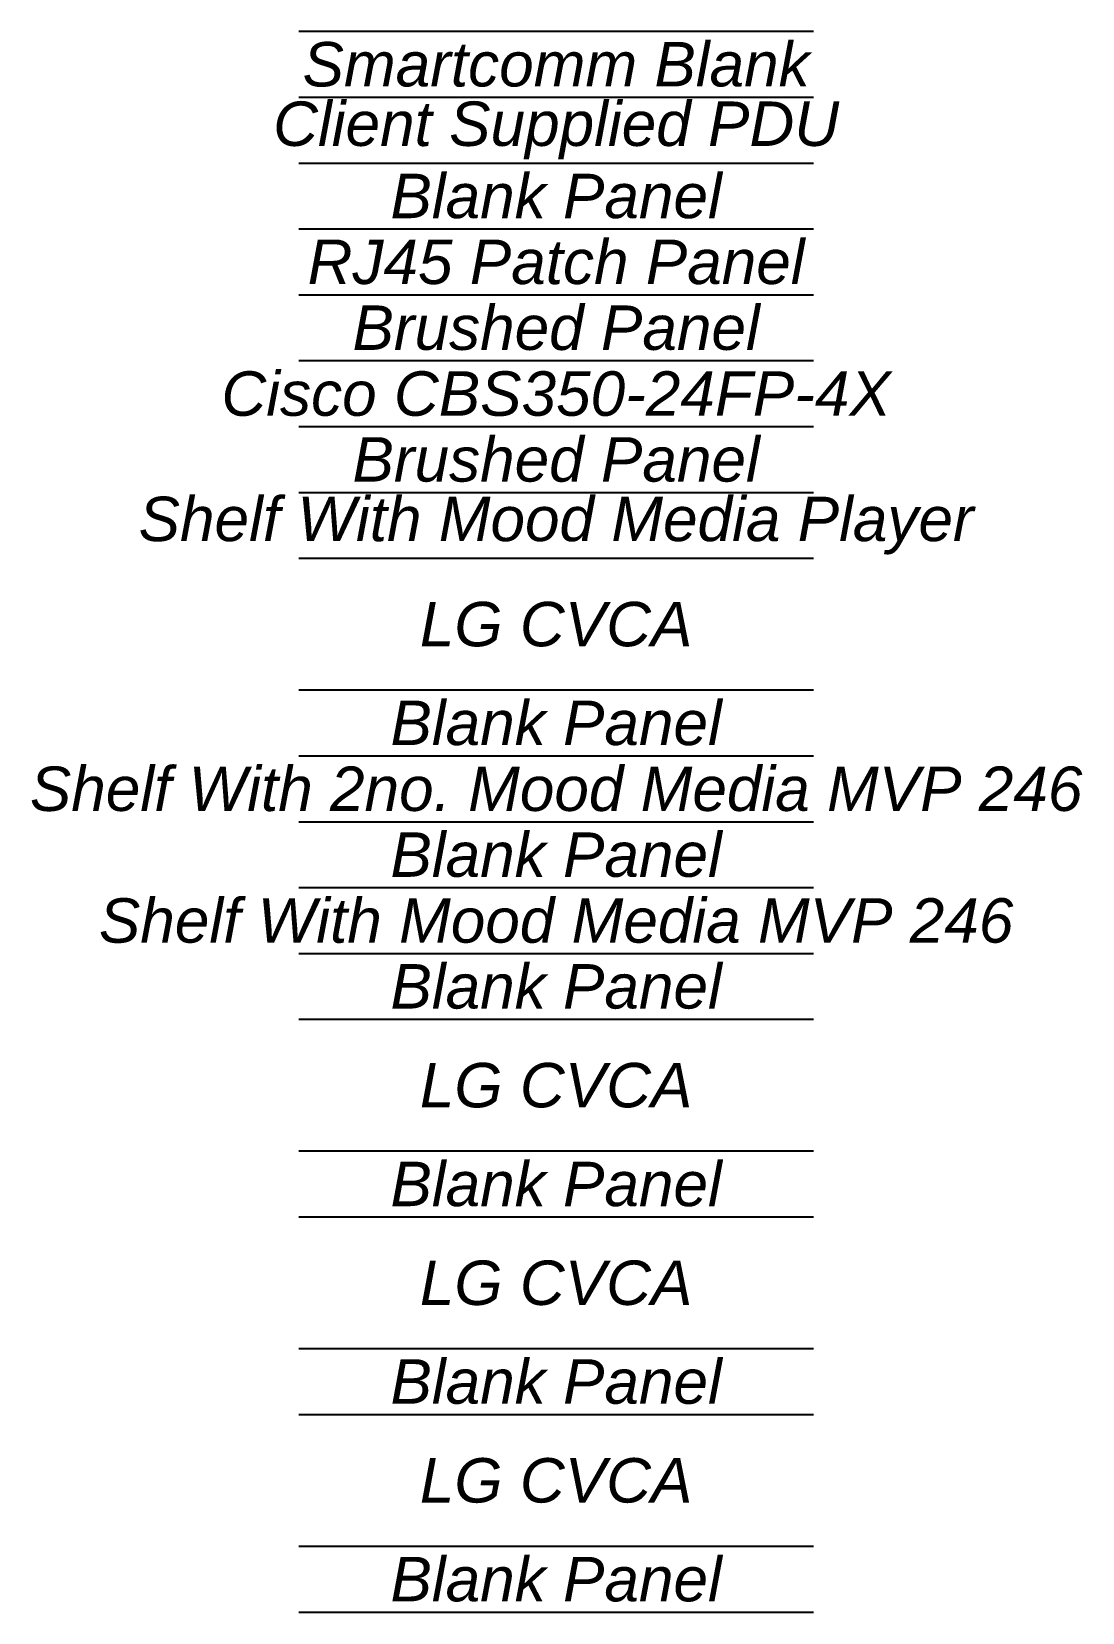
# Model space of a CAD drawing. Header units: millimetres. Extents: x -71336 to -33468, y -26189 to 22712.
# Drawn here: x -35389 to -34679, y -13253 to -12187 of the extents above; entities that cross this region are included whole.
import ezdxf

# ---------------------------------------------------------------- set-up
doc = ezdxf.new("R2010")
doc.units = ezdxf.units.MM
doc.layers.add('SC - Text', color=7, linetype='Continuous')
doc.layers.add('SC - TITLE_BLOCK', color=7, linetype='Continuous')
doc.styles.get("Standard").update_dxf_attribs({"font": 'arial.ttf', "height": 35})

msp = doc.modelspace()

# ---------------------------------------------------------------- texts
at = {"layer": 'SC - Text', "char_height": 30, "attachment_point": 5}
for s, insert, width in [('\\pxqc;{\\f@Arial Unicode MS|b0|i1|c0|p34;Smartcomm Blank}', (-35034.67, -12208.792), 641.95739), ('\\pxqc;{\\f@Arial Unicode MS|b0|i1|c0|p34;Client Supplied PDU}', (-35034.67, -12253.242), 641.95739), ('\\pxqc;{\\f@Arial Unicode MS|b0|i1|c0|p34;Blank Panel}', (-35034.67, -12297.692), 641.95739), ('{\\f@Arial Unicode MS|b0|i1|c0|p34;RJ45 Patch Panel}', (-35034.67, -12342.142), 641.95739), ('\\pxqc;{\\f@Arial Unicode MS|b0|i1|c0|p34;Brushed Panel}', (-35034.67, -12386.592), 641.95739), ('{\\f@Arial Unicode MS|b0|i1|c0|p34;Cisco CBS350-24FP-4X}', (-35034.67, -12431.042), 641.95739), ('\\pxqc;{\\f@Arial Unicode MS|b0|i1|c0|p34;Brushed Panel}', (-35034.67, -12475.492), 641.95739), ('\\pxqc;{\\f@Arial Unicode MS|b0|i1|c0|p34;Shelf With Mood Media Player}', (-35034.67, -12519.942), 641.95739), ('\\pxqc;{\\f@Arial Unicode MS|b0|i1|c0|p34;LG CVCA}', (-35034.67, -12586.617), 641.95739), ('\\pxqc;{\\f@Arial Unicode MS|b0|i1|c0|p34;Blank Panel}', (-35034.67, -12653.292), 641.95739), ('\\pxqc;{\\f@Arial Unicode MS|b0|i1|c0|p34;Shelf With 2no. Mood Media MVP 246}', (-35034.67, -12697.742), 965.17264), ('\\pxqc;{\\f@Arial Unicode MS|b0|i1|c0|p34;Blank Panel}', (-35034.67, -12742.192), 641.95739), ('\\pxqc;{\\f@Arial Unicode MS|b0|i1|c0|p34;Shelf With Mood Media MVP 246}', (-35034.67, -12786.642), 641.95739), ('\\pxqc;{\\f@Arial Unicode MS|b0|i1|c0|p34;Blank Panel}', (-35034.67, -12831.092), 641.95739), ('\\pxqc;{\\f@Arial Unicode MS|b0|i1|c0|p34;LG CVCA}', (-35034.67, -12897.767), 641.95739), ('\\pxqc;{\\f@Arial Unicode MS|b0|i1|c0|p34;Blank Panel}', (-35034.67, -12964.442), 641.95739), ('\\pxqc;{\\f@Arial Unicode MS|b0|i1|c0|p34;LG CVCA}', (-35034.67, -13031.117), 641.95739), ('\\pxqc;{\\f@Arial Unicode MS|b0|i1|c0|p34;Blank Panel}', (-35034.67, -13097.792), 641.95739), ('\\pxqc;{\\f@Arial Unicode MS|b0|i1|c0|p34;LG CVCA}', (-35034.67, -13164.467), 641.95739), ('\\pxqc;{\\f@Arial Unicode MS|b0|i1|c0|p34;Blank Panel}', (-35034.67, -13231.142), 641.95739)]:
    msp.add_mtext(s, dxfattribs=dict(at, insert=insert, width=width))

# ---------------------------------------------------------------- linework, layer by layer
at = {"layer": 'SC - TITLE_BLOCK'}
for p, q in [((-34861.018, -12186.567), (-35208.322, -12186.567)), ((-34861.018, -12231.017), (-35208.322, -12231.017)), ((-34861.018, -12275.467), (-35208.322, -12275.467)), ((-34861.018, -12319.917), (-35208.322, -12319.917)), ((-34861.018, -12364.367), (-35208.322, -12364.367)), ((-34861.018, -12408.817), (-35208.322, -12408.817)), ((-34861.018, -12453.267), (-35208.322, -12453.267)), ((-34861.018, -12497.717), (-35208.322, -12497.717)), ((-34861.018, -12542.167), (-35208.322, -12542.167)), ((-34861.018, -12631.067), (-35208.322, -12631.067)), ((-34861.018, -12675.517), (-35208.322, -12675.517)), ((-34861.018, -12719.967), (-35208.322, -12719.967)), ((-34861.018, -12764.417), (-35208.322, -12764.417)), ((-34861.018, -12808.867), (-35208.322, -12808.867)), ((-34861.018, -12853.317), (-35208.322, -12853.317)), ((-34861.018, -12942.217), (-35208.322, -12942.217)), ((-34861.018, -12986.667), (-35208.322, -12986.667)), ((-34861.018, -13075.567), (-35208.322, -13075.567)), ((-34861.018, -13120.017), (-35208.322, -13120.017)), ((-34861.018, -13208.917), (-35208.322, -13208.917)), ((-34861.018, -13253.367), (-35208.322, -13253.367))]:
    msp.add_line(p, q, dxfattribs=at)

msp.set_redraw_order([(e.dxf.handle, doc.entitydb.next_handle()) for e in msp.query("TEXT MTEXT ATTDEF DIMENSION ARC_DIMENSION")])  # texts and dimensions are drawn at this point

doc.saveas('drawing.dxf')
